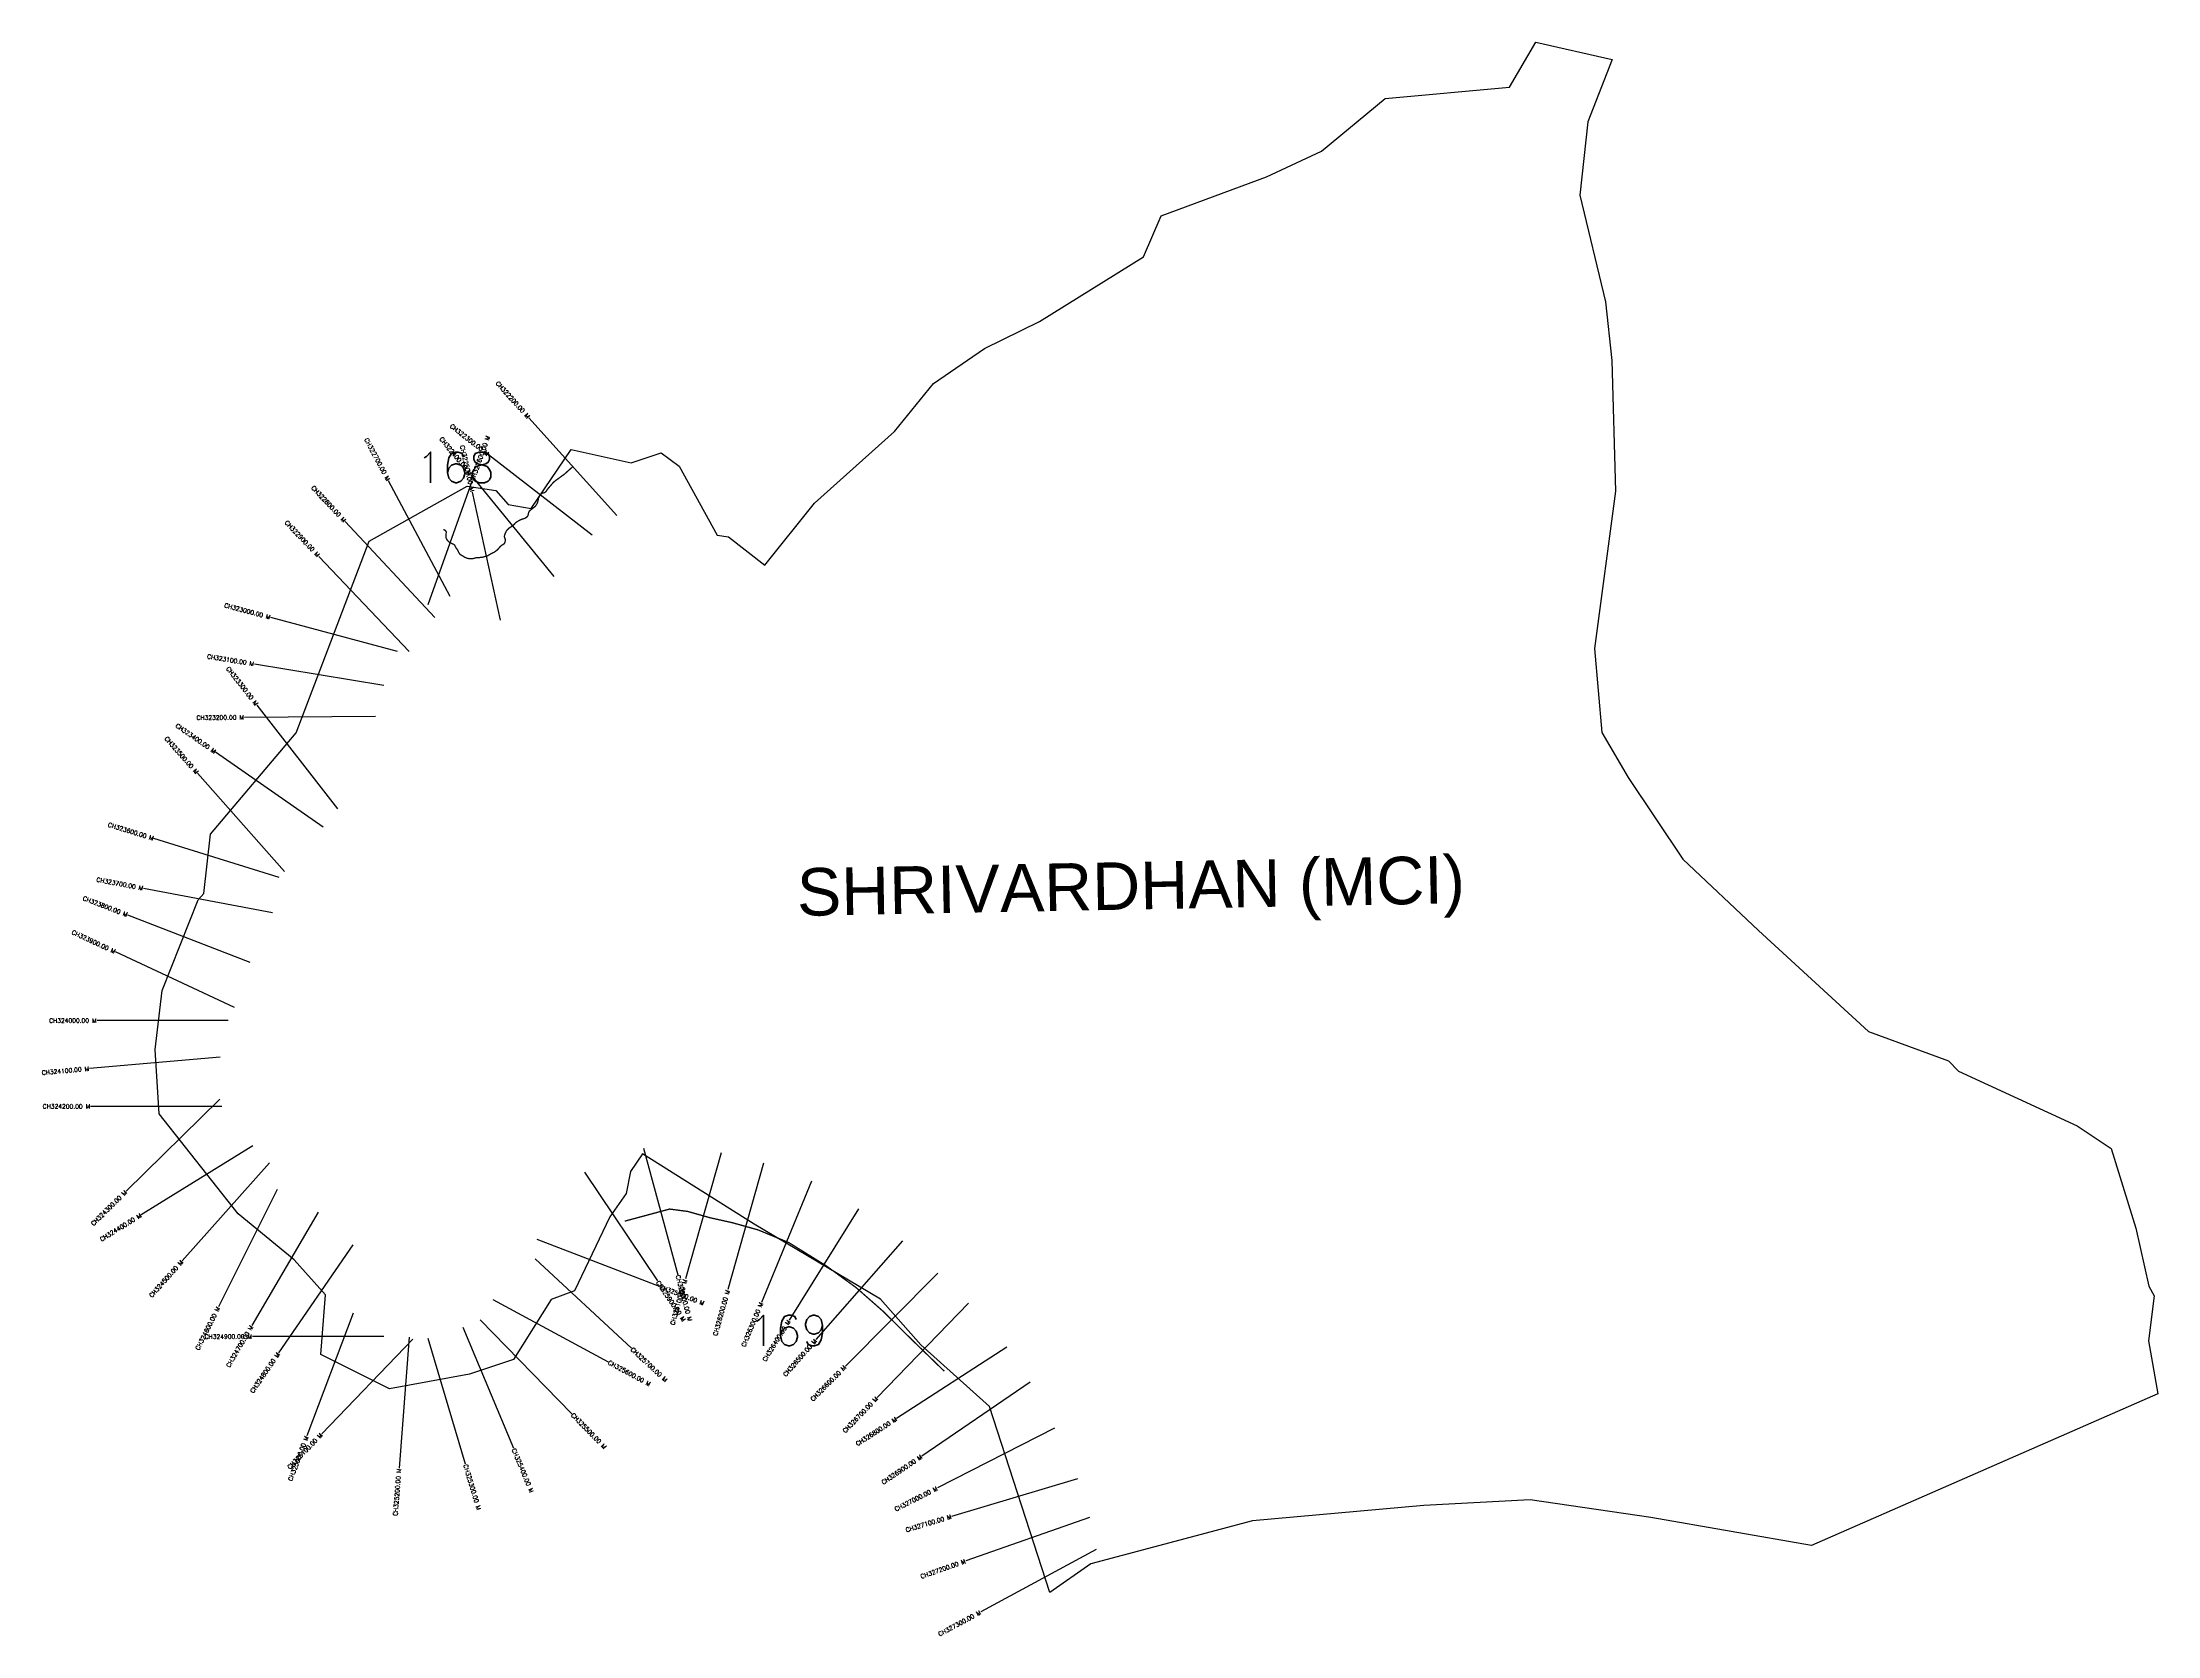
# Model space of a CAD drawing. Header units: metres. Extents: x 287032 to 291869, y 1996312 to 1999955.
import ezdxf
from ezdxf.enums import TextEntityAlignment as Align

# ---------------------------------------------------------------- set-up
doc = ezdxf.new("R2010")
doc.units = ezdxf.units.M
doc.header["$MEASUREMENT"] = 0
for name, color, linetype in [('CS', 134, 'Continuous'), ('CSMark', 6, 'Continuous'), ('NATURALLY PROTECTED', 3, 'Continuous'), ('village', 3, 'Continuous'), ('VILLAGE NAME', 250, 'Continuous')]:
    doc.layers.add(name, color=color, linetype=linetype)
doc.styles.get("Standard").update_dxf_attribs({"font": 'simplex.shx'})

msp = doc.modelspace()

# ---------------------------------------------------------------- linework, layer by layer
at = {"color": 6, "flags": 128}
msp.add_lwpolyline([(290386.9, 1999852.9), (290447.2, 1999955.2)], dxfattribs=at)
at = {"layer": 'CS'}
for p, q in [((288345.4, 1998873.5), (288144.8, 1999096.6)), ((288289.3, 1998828.1), (288052.4, 1999012.2)), ((288202.2, 1998733.7), (288012.4, 1998966)), ((287964.7, 1998687.9), (287823.8, 1998952.8)), ((287913.9, 1998669.4), (288014.6, 1998952)), ((288079.6, 1998633.7), (288015.4, 1998926.7)), ((287929.4, 1998640), (287724.5, 1998859.2)), ((287870.7, 1998562.1), (287664.4, 1998779.8)), ((287843.9, 1998562.2), (287554.2, 1998640)), ((287813, 1998484.8), (287517, 1998533.5)), ((287707.5, 1998202.8), (287523, 1998439.4)), ((287793.9, 1998413.7), (287494, 1998411.6)), ((287674.5, 1998160.4), (287428.2, 1998331.8)), ((287585.5, 1998058.8), (287386.9, 1998283.7)), ((287573.9, 1998045.6), (287287.3, 1998134.3)), ((287558.1, 1997964.6), (287263.3, 1998020.6)), ((287507.1, 1997851.2), (287227.3, 1997959.4)), ((287471.3, 1997748.4), (287199.4, 1997875.1)), ((287457.1, 1997718.3), (287157.1, 1997718.3)), ((287438.7, 1997634.8), (287139.8, 1997608.5)), ((287442.4, 1997522.1), (287142.4, 1997522.1)), ((287437.6, 1997538.6), (287223.7, 1997328.3)), ((287513.4, 1997432), (287258.1, 1997274.4)), ((288406.7, 1997426.6), (288484.9, 1997137)), ((288584.3, 1997416.1), (288502.3, 1997127.5)), ((287551.3, 1997392.9), (287351.8, 1997168.8)), ((288271.6, 1997372), (288438.6, 1997122.8)), ((288680.7, 1997392), (288599.8, 1997103.1)), ((287568.9, 1997332.1), (287434.8, 1997063.7)), ((288791.1, 1997351.2), (288676.5, 1997074)), ((287662.5, 1997280.1), (287511.2, 1997021.1)), ((288898.3, 1997288.1), (288740, 1997033.3)), ((288162.8, 1997218.4), (288442.8, 1997110.7)), ((287742.1, 1997205.8), (287572.4, 1996958.4)), ((288159.1, 1997173.4), (288378.8, 1996969.1)), ((288998.8, 1997214.3), (288800.8, 1996988.9)), ((289079.5, 1997140.9), (288868.1, 1996928)), ((288061.9, 1997080.7), (288325.7, 1996938)), ((289149.5, 1997072.1), (288940.8, 1996856.6)), ((287742.7, 1997049.3), (287637, 1996768.6)), ((288033.1, 1997033.9), (288242.8, 1996819.4)), ((287812.6, 1996995.6), (287512.6, 1996995.6)), ((287879.3, 1996989.5), (287670.9, 1996773.7)), ((287870.7, 1996994), (287847.6, 1996694.9)), ((287913.5, 1996992), (287999.2, 1996704.5)), ((287993.8, 1997017), (288109.3, 1996740.2)), ((289237.2, 1996971.5), (288985.3, 1996808.6)), ((289290.7, 1996891.4), (289042.8, 1996722.4)), ((289346.2, 1996786.2), (289079, 1996649.8)), ((289398.6, 1996670.8), (289111.2, 1996584.6)), ((289426.6, 1996582), (289143.5, 1996482.7)), ((289441.9, 1996508.7), (289177.9, 1996366.3))]:
    msp.add_line(p, q, dxfattribs=at)
at = {"layer": 'NATURALLY PROTECTED', "const_width": 3, "flags": 128}
for points in [[(288246.2, 1998986), (288225.6, 1998967.5), (288203.9, 1998951.8), (288201.4, 1998949.5), (288198.5, 1998946.5), (288191.9, 1998938.8), (288188.8, 1998935.3), (288185.9, 1998931.3), (288183.5, 1998927.9), (288180.5, 1998925.4), (288177.6, 1998924.8), (288175.7, 1998924.8), (288173, 1998922.9), (288169.9, 1998918.9), (288166.7, 1998913.2), (288165.6, 1998907.8), (288163.8, 1998901.3), (288160.9, 1998896.4), (288157.4, 1998892.7), (288153.6, 1998889.9), (288148.9, 1998886.1), (288145.2, 1998882.8), (288143.6, 1998878.6), (288142.7, 1998873.6), (288141, 1998870.8), (288139, 1998869), (288135.4, 1998866.8), (288132.6, 1998865.7), (288127.9, 1998864.4), (288123.5, 1998862.5), (288118.8, 1998859.7), (288114.3, 1998856.7), (288110.2, 1998852.2), (288105.9, 1998848.7), (288101.8, 1998846), (288098.8, 1998844.1), (288095.7, 1998840.8), (288093, 1998837.7), (288091, 1998833.6), (288089.1, 1998828.7), (288088.3, 1998825.2), (288089.2, 1998822.4), (288090.5, 1998818.7), (288090.5, 1998815.9), (288090.2, 1998812.9), (288088.9, 1998809.9), (288087, 1998807.7), (288082.9, 1998805.5), (288079.2, 1998802.3), (288075.7, 1998798.2), (288072.7, 1998794.8), (288069.1, 1998792), (288064.4, 1998788.7), (288059.1, 1998786.5), (288052.1, 1998782.3), (288049.2, 1998780.6), (288043.4, 1998779.3), (288040.9, 1998778.2), (288032.8, 1998777.1), (288031, 1998777.1), (288027.2, 1998777.1), (288022.4, 1998776.3), (288019.6, 1998775.3), (288015.5, 1998774.5), (288012, 1998774.3), (288006.5, 1998774.8), (288001.4, 1998776.1), (287997.7, 1998777.8), (287992.4, 1998781.2), (287987.1, 1998784.3), (287983.9, 1998789.1), (287981.1, 1998795.2), (287978.3, 1998798.6), (287976.3, 1998802), (287974.9, 1998805.4), (287972.4, 1998807.3), (287968.8, 1998809), (287964.1, 1998810.7), (287960.3, 1998814.1), (287956.8, 1998818.3), (287955, 1998822.7), (287955, 1998825.9), (287955, 1998829.8), (287955.4, 1998832.4), (287955.6, 1998835.7), (287954.7, 1998837.6), (287953, 1998839.4), (287950.9, 1998840.4), (287949, 1998840.8)], [(288363.9, 1997259.7), (288466.3, 1997287.3), (288507.9, 1997281.8), (288558.8, 1997267.4), (288609.7, 1997256.1), (288668.7, 1997239.6), (288739.2, 1997210.4), (288823.9, 1997157.8), (288893.1, 1997107.4), (288955.6, 1997052.5), (289014.5, 1996994.1), (289093.6, 1996917.3), (289094.3, 1996916.4)]]:
    msp.add_lwpolyline(points, dxfattribs=at)
at = {"layer": 'village', "color": 6}
for points in [[(290447.2, 1999955.2, 0), (290621.1, 1999916.1, 0), (290566.1, 1999773.1, 0), (290547.8, 1999605.5, 0), (290606.1, 1999361.9, 0), (290620.4, 1999227.4, 0), (290628.8, 1998928.7, 0), (290580.7, 1998569.1, 0), (290597.9, 1998376.7, 0), (290657.7, 1998273.8, 0), (290783.1, 1998087.4, 0), (290956.1, 1997924.2, 0), (291207.3, 1997693.5, 0), (291390.1, 1997626, 0), (291413.6, 1997602.3, 0), (291684.6, 1997477.3, 0), (291762.5, 1997425.5, 0), (291818.7, 1997243.3, 0), (291848.8, 1997111.3, 0), (291860.6, 1997088.7, 0), (291847.7, 1996986.3, 0), (291868.7, 1996864.8, 0)], [(291868.7, 1996864.8, 0), (291076.9, 1996518, 0), (290710, 1996582.2, 0), (290434.2, 1996622.2, 0), (290190.7, 1996609.5, 0), (289799, 1996574.4, 0), (289429.1, 1996475.9, 0), (289336, 1996410.4, 0), (289197.6, 1996836, 0), (289040.6, 1996977.1, 0), (288948.7, 1997081.2, 0), (288659.7, 1997253.1, 0), (288404.4, 1997413.4, 0), (288376.9, 1997373.3, 0), (288366.9, 1997322.6, 0), (288329.6, 1997269.4, 0), (288248.5, 1997100, 0), (288195.8, 1997080.6, 0), (288109.1, 1996943.2, 0), (288008.8, 1996909.9, 0), (287825.5, 1996875.9, 0), (287669.2, 1996954.4, 0), (287679.8, 1997091.5, 0), (287607.9, 1997171, 0), (287479.8, 1997276.3, 0), (287299.2, 1997505.4, 0), (287289.9, 1997652.5, 0), (287305.9, 1997787, 0), (287388.7, 1997994.1, 0), (287401.5, 1998008.7, 0), (287416.9, 1998144.6, 0), (287612.2, 1998376, 0), (287779, 1998814.6, 0), (288003.2, 1998940.4, 0), (288069.1, 1998930, 0), (288097.4, 1998898.4, 0), (288149.9, 1998889.4, 0), (288241.2, 1999023.9, 0), (288378.3, 1998993.9, 0), (288447.3, 1999016.4, 0), (288488, 1998985.7, 0), (288574.9, 1998828, 0), (288601.1, 1998824.5, 0), (288684.1, 1998759.6, 0), (288797.8, 1998901.7, 0), (288980.6, 1999065.6, 0), (289069.8, 1999175.1, 0), (289186.3, 1999255.2, 0), (289312.4, 1999316.4, 0), (289549.9, 1999464.5, 0), (289589.9, 1999558.2, 0), (289831.2, 1999647.8, 0), (289956.9, 1999706.6, 0), (290102.4, 1999826.8, 0), (290386.9, 1999852.9, 0)]]:
    msp.add_polyline3d(points, dxfattribs=at)

# ---------------------------------------------------------------- texts
at = {"char_height": 70, "attachment_point": 1}
for s, insert in [('168', (287886.8, 1999018.2)), ('169', (288647.9, 1997044.6))]:
    msp.add_mtext_dynamic_manual_height_columns(s, width=95.172, gutter_width=1, heights=[0], dxfattribs=dict(at, insert=insert))
at = {"layer": 'CSMark'}
for s, rotation, p in [('CH322200.00 M', 311.9679, (288144.1, 1999097.3)), ('CH322300.00 M', 322.1523, (288051.6, 1999012.8)), ('CH322700.00 M', 298.0236, (287823.3, 1998953.6)), ('CH322400.00 M', 309.236, (288011.8, 1998966.8)), ('CH322500.00 M', 282.3578, (288015.2, 1998927.7)), ('CH322800.00 M', 313.0822, (287723.8, 1998859.9)), ('CH322900.00 M', 313.4525, (287663.7, 1998780.6)), ('CH323000.00 M', 344.9712, (287553.2, 1998640.3)), ('CH323100.00 M', 350.6492, (287516, 1998533.7)), ('CH323300.00 M', 307.9575, (287522.4, 1998440.2)), ('CH323400.00 M', 325.1565, (287427.4, 1998332.3)), ('CH323200.00 M', 0.3954, (287493, 1998411.6)), ('CH323500.00 M', 311.4584, (287386.3, 1998284.4)), ('CH323600.00 M', 342.797, (287286.3, 1998134.6)), ('CH323700.00 M', 349.2378, (287262.4, 1998020.8)), ('CH323800.00 M', 338.852, (287226.4, 1997959.8)), ('CH323900.00 M', 335.0217, (287198.5, 1997875.5)), ('CH324100.00 M', 5.0306, (287138.9, 1997608.4)), ('CH324300.00 M', 44.5041, (287223, 1997327.6)), ('CH324400.00 M', 31.6937, (287257.3, 1997273.9)), ('CH324500.00 M', 48.3161, (287351.2, 1997168.1)), ('CH326100.00 M', 74.1294, (288502, 1997126.5)), ('CH326200.00 M', 74.3454, (288599.5, 1997102.1)), ('CH326300.00 M', 67.534, (288676.1, 1997073.1)), ('CH324600.00 M', 63.4513, (287434.4, 1997062.8)), ('CH326400.00 M', 58.1517, (288739.5, 1997032.4)), ('CH324700.00 M', 59.7149, (287510.7, 1997020.2)), ('CH326500.00 M', 48.7058, (288800.1, 1996988.1)), ('CH324800.00 M', 55.5514, (287571.8, 1996957.6)), ('CH326600.00 M', 45.2043, (288867.4, 1996927.3)), ('CH326700.00 M', 45.9019, (288940.1, 1996855.9)), ('CH326800.00 M', 32.893, (288984.5, 1996808.1)), ('CH325100.00 M', 46.014, (287670.2, 1996772.9)), ('CH325000.00 M', 69.3757, (287636.6, 1996767.6)), ('CH325200.00 M', 85.5943, (287847.5, 1996693.9)), ('CH326900.00 M', 34.2739, (289042, 1996721.9)), ('CH327000.00 M', 27.051, (289078.1, 1996649.3)), ('CH327100.00 M', 16.6946, (289110.3, 1996584.3)), ('CH327200.00 M', 19.3238, (289142.6, 1996482.4)), ('CH327300.00 M', 28.3475, (289177, 1996365.8))]:
    msp.add_text(s, height=10, rotation=rotation, dxfattribs=at).set_placement(p, align=Align.MIDDLE_RIGHT)
for s, rotation, p in [('CH322600.00 M', 70.3949, (288014.9, 1998952.9)), ('CH325900.00 M', 303.8331, (288439.2, 1997122)), ('CH326000.00 M', 285.1027, (288485.1, 1997136)), ('CH325800.00 M', 338.9505, (288443.7, 1997110.3)), ('CH325600.00 M', 331.5868, (288326.6, 1996937.5)), ('CH325700.00 M', 317.0869, (288379.5, 1996968.4)), ('CH325500.00 M', 314.3586, (288243.5, 1996818.7)), ('CH325400.00 M', 292.6541, (288109.7, 1996739.3)), ('CH325300.00 M', 286.594, (287999.5, 1996703.5))]:
    msp.add_text(s, height=10, rotation=rotation, dxfattribs=at).set_placement(p, align=Align.MIDDLE_LEFT)
for s, p in [('CH324000.00 M', (287156.1, 1997718.3)), ('CH324200.00 M', (287141.4, 1997522.1)), ('CH324900.00 M', (287511.6, 1996995.6))]:
    msp.add_text(s, height=10, dxfattribs=at).set_placement(p, align=Align.MIDDLE_RIGHT)
at = {"layer": 'VILLAGE NAME', "insert": (288756.3, 1998066.2), "char_height": 108.748, "attachment_point": 1, "rotation": 1.1028}
msp.add_mtext_dynamic_manual_height_columns('{\\fArial|b0|i0|c0|p34;SHRIVARDHAN (MCI)}', width=1571.314, gutter_width=543.7, heights=[0], dxfattribs=at)

doc.saveas('drawing.dxf')
